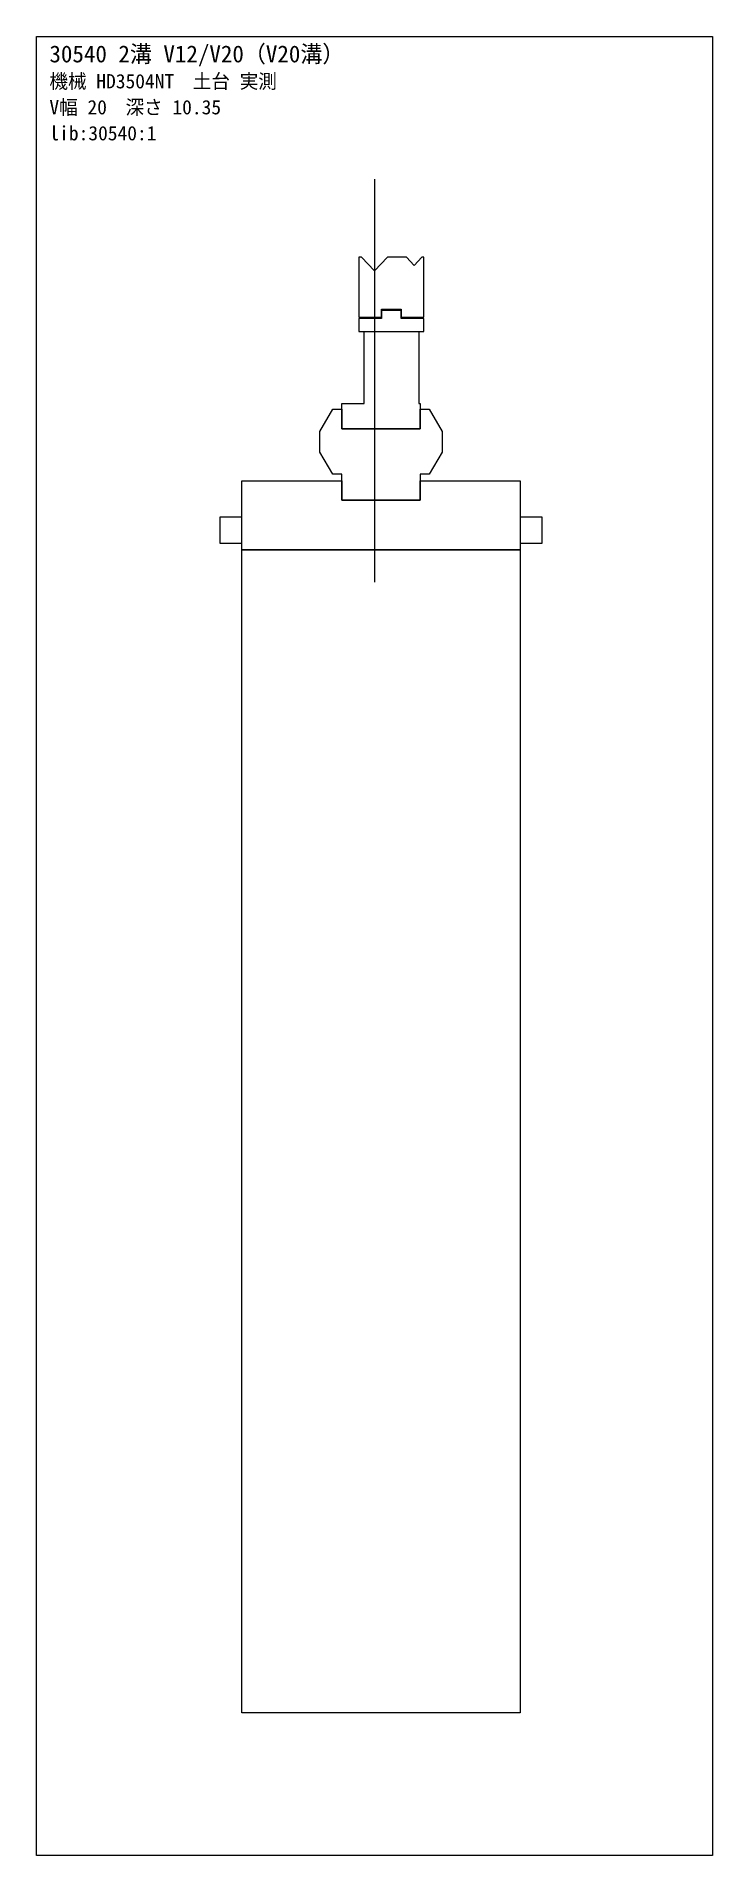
# Model space of a CAD drawing. Extents: x -260 to 3900, y -7630 to 506.
# Drawn here: x 780 to 1300, y -6230 to -4830 of the extents above; entities that cross this region are included whole.
import ezdxf

# ---------------------------------------------------------------- set-up
doc = ezdxf.new("R2010")
doc.units = 0
for name, color, linetype in [('BASE_MEASURED', 3, 'Continuous'), ('CENTER', 5, 'Continuous'), ('DIE', 4, 'Continuous'), ('FRAME', 8, 'Continuous'), ('TEXT', 7, 'Continuous')]:
    doc.layers.add(name, color=color, linetype=linetype)

msp = doc.modelspace()

# ---------------------------------------------------------------- texts
at = {"layer": 'TEXT'}
for s, height, p in [('30540 2溝 V12/V20（V20溝）', 13, (790, -4850)), ('機械 HD3504NT\u3000土台 実測', 11, (790, -4870)), ('V幅 20\u3000深さ 10.35', 11, (790, -4890)), ('lib:30540:1', 11, (790, -4910))]:
    msp.add_text(s, height=height, dxfattribs=at).set_placement(p)

# ---------------------------------------------------------------- linework, layer by layer
at = {"layer": 'BASE_MEASURED'}
for points in [[(1028, -5046), (1045.5, -5046), (1045.5, -5040), (1060.5, -5040), (1060.5, -5046), (1078, -5046), (1078, -5000), (1076.5, -5000), (1070.5, -5006.21), (1064.5, -5000), (1050, -5000), (1040, -5010.35), (1030, -5000), (1028, -5000)], [(1028, -5057), (1078, -5057), (1078, -5047), (1060.5, -5047), (1060.5, -5041), (1045.5, -5041), (1045.5, -5047), (1028, -5047)], [(1075, -5132), (1015, -5132), (1015, -5112.5), (1032, -5112.5), (1032, -5057), (1074, -5057), (1074, -5112.5), (1075, -5112.5)], [(1075, -5187), (1015, -5187), (1015, -5167), (1008, -5167), (998, -5150), (998, -5134), (1008, -5117), (1015, -5117), (1015, -5132), (1075, -5132), (1075, -5117), (1082, -5117), (1092, -5134), (1092, -5150), (1082, -5167), (1075, -5167)], [(938, -5172), (1015, -5172), (1015, -5187), (1075, -5187), (1075, -5172), (1151.99, -5172), (1151.99, -5225), (938, -5225)], [(921, -5220), (938, -5220), (938, -5200), (921, -5200)], [(1151.99, -5220), (1168.99, -5220), (1168.99, -5200), (1151.99, -5200)], [(938, -5225), (1151.99, -5225), (1151.99, -6120), (938, -6120)]]:
    msp.add_lwpolyline(points, close=True, dxfattribs=at)
at = {"layer": 'CENTER'}
msp.add_line((1040, -4940), (1040, -5250), dxfattribs=at)
at = {"layer": 'DIE'}
msp.add_lwpolyline([(1028, -5046), (1045.5, -5046), (1045.5, -5040), (1060.5, -5040), (1060.5, -5046), (1078, -5046), (1078, -5000), (1076.5, -5000), (1070.5, -5006.21), (1064.5, -5000), (1050, -5000), (1040, -5010.35), (1030, -5000), (1028, -5000)], close=True, dxfattribs=at)
at = {"layer": 'FRAME'}
msp.add_lwpolyline([(780, -4830), (1300, -4830), (1300, -6230), (780, -6230)], close=True, dxfattribs=at)

msp.set_redraw_order([(e.dxf.handle, doc.entitydb.next_handle()) for e in msp.query("TEXT MTEXT ATTDEF DIMENSION ARC_DIMENSION")])  # texts and dimensions are drawn at this point

doc.saveas('drawing.dxf')
